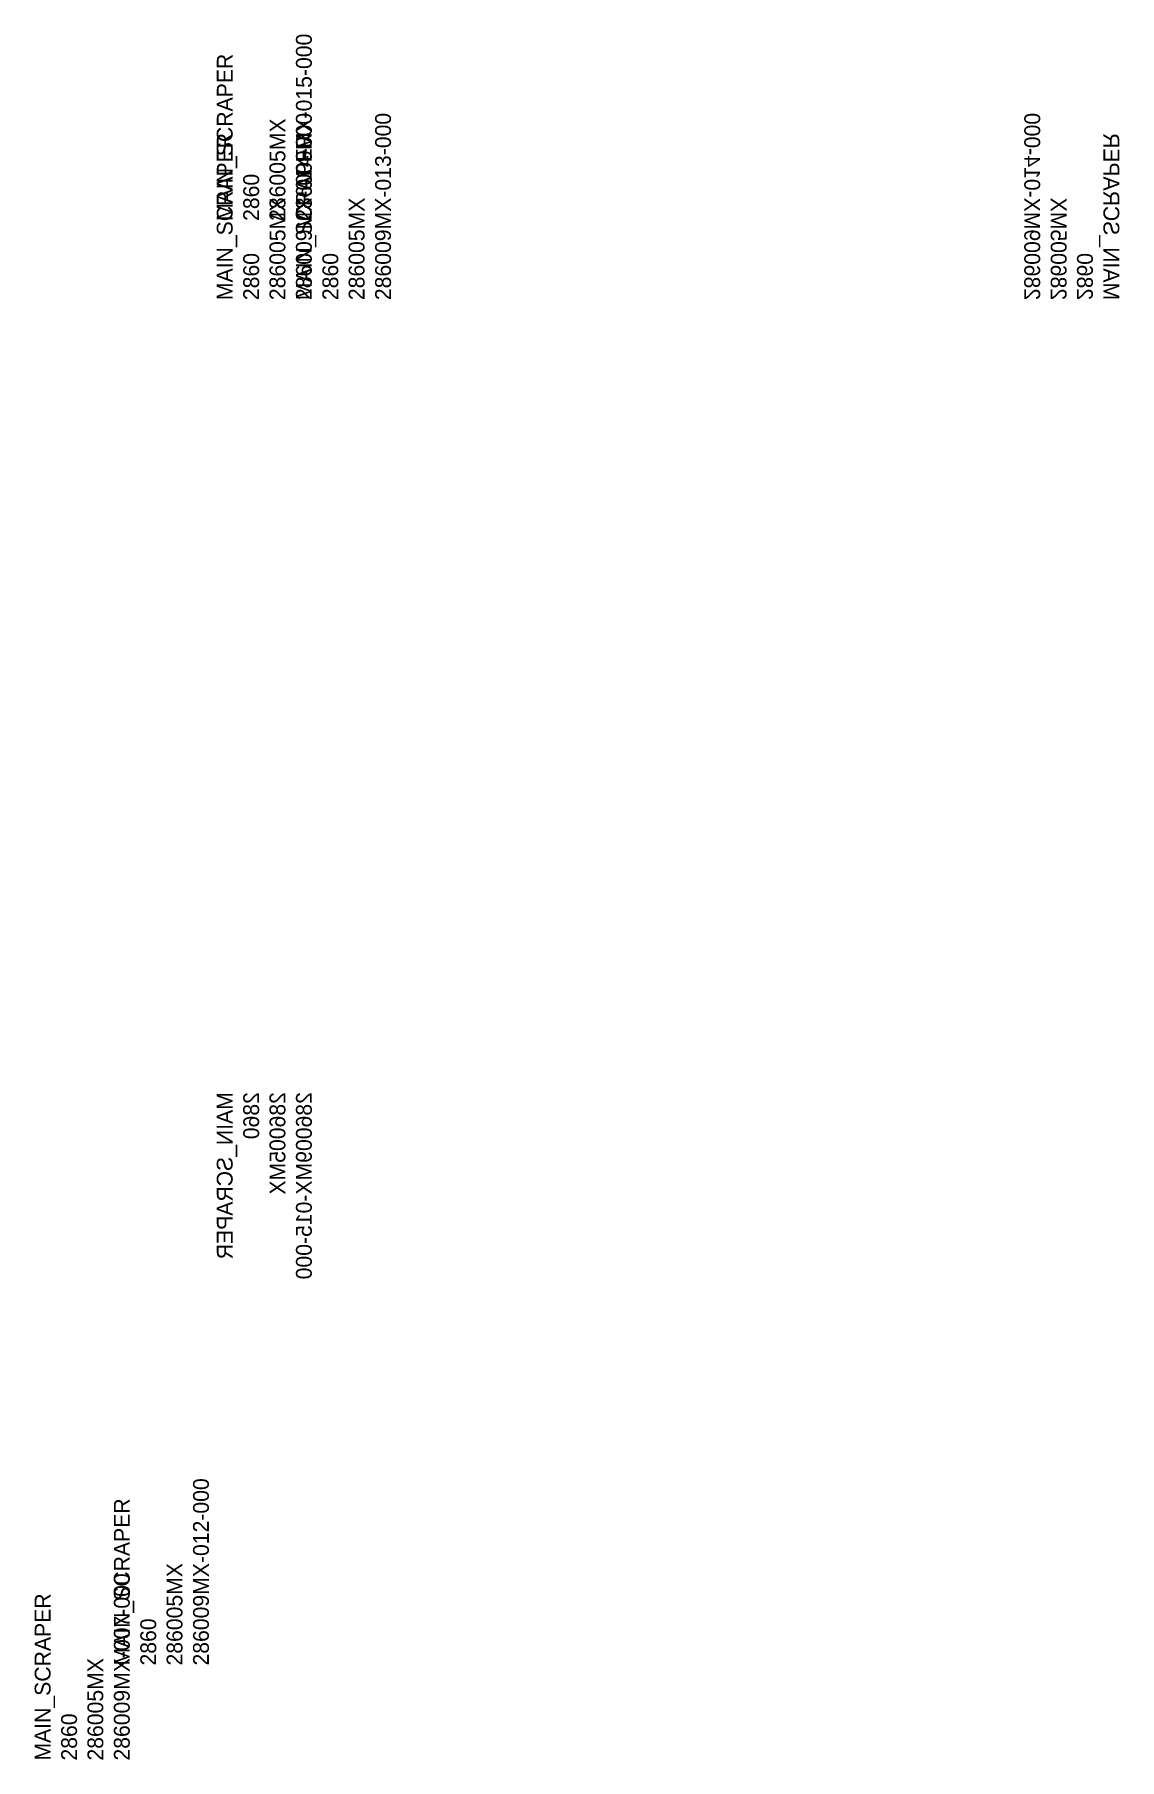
# Model space of a CAD drawing. Header units: millimetres. Extents: x 32072 to 32890, y 14147 to 25940.
# Drawn here: x 32072 to 32757, y 19873 to 20962 of the extents above; entities that cross this region are included whole.
import ezdxf

# ---------------------------------------------------------------- set-up
doc = ezdxf.new("R2010")
doc.units = ezdxf.units.MM
doc.layers.add('286009MX', color=42, linetype='Continuous')

# ---------------------------------------------------------------- blocks, each defined once
blk = doc.blocks.new('286009MX-014-000')
at = {"flags": 4}
for tag, p in [('AREA_NAME', (0, 0)), ('AREA_NUMBER', (0, -16.7)), ('ASSEMBLY_DRAWING', (0, -33.3)), ('COMPONENT_TAG', (0, -50))]:
    blk.add_attdef(tag, p, '', height=10, dxfattribs=at)
blk = doc.blocks.new('286009MX-015-000')
at = {"flags": 4}
for tag, p in [('AREA_NAME', (0, 0)), ('AREA_NUMBER', (0, -16.7)), ('ASSEMBLY_DRAWING', (0, -33.3)), ('COMPONENT_TAG', (0, -50))]:
    blk.add_attdef(tag, p, '', height=10, dxfattribs=at)
blk = doc.blocks.new('286009MX-013-000')
at = {"flags": 4}
for tag, p in [('AREA_NAME', (0, 0)), ('AREA_NUMBER', (0, -16.7)), ('ASSEMBLY_DRAWING', (0, -33.3)), ('COMPONENT_TAG', (0, -50))]:
    blk.add_attdef(tag, p, '', height=10, dxfattribs=at)
blk = doc.blocks.new('286009MX-012-000')
at = {"flags": 4}
for tag, p in [('AREA_NAME', (0, 0)), ('AREA_NUMBER', (0, -16.7)), ('ASSEMBLY_DRAWING', (0, -33.3)), ('COMPONENT_TAG', (0, -50))]:
    blk.add_attdef(tag, p, '', height=10, dxfattribs=at)
blk = doc.blocks.new('286009MX-007-000')
at = {"flags": 4}
for tag, p in [('AREA_NAME', (0, 0)), ('AREA_NUMBER', (0, -16.7)), ('ASSEMBLY_DRAWING', (0, -33.3)), ('COMPONENT_TAG', (0, -50))]:
    blk.add_attdef(tag, p, '', height=10, dxfattribs=at)

msp = doc.modelspace()

# ---------------------------------------------------------------- block references
at = {"layer": '286009MX'}
ref = msp.add_blockref('286009MX-015-000', (32197, 20844.5, 8112), dxfattribs=dict(at, rotation=90))
ref.add_attrib('COMPONENT_TAG', '286009MX-015-000', (32247, 20844.5, 8112), dxfattribs={"layer": '0', "height": 10, "rotation": 90})
ref.add_attrib('AREA_NAME', 'MAIN_SCRAPER', (32197, 20844.5, 8112), dxfattribs={"layer": '0', "height": 10, "rotation": 90})
ref.add_attrib('AREA_NUMBER', '2860', (32213.7, 20844.5, 8112), dxfattribs={"layer": '0', "height": 10, "rotation": 90})
ref.add_attrib('ASSEMBLY_DRAWING', '286005MX', (32230.3, 20844.5, 8112), dxfattribs={"layer": '0', "height": 10, "rotation": 90})
ref = msp.add_blockref('286009MX-014-000', (32197, 20794.5, 8112), dxfattribs=dict(at, rotation=90))
ref.add_attrib('COMPONENT_TAG', '286009MX-014-000', (32247, 20794.5, 8112), dxfattribs={"layer": '0', "height": 10, "rotation": 90})
ref.add_attrib('ASSEMBLY_DRAWING', '286005MX', (32230.3, 20794.5, 8112), dxfattribs={"layer": '0', "height": 10, "rotation": 90})
ref.add_attrib('AREA_NUMBER', '2860', (32213.7, 20794.5, 8112), dxfattribs={"layer": '0', "height": 10, "rotation": 90})
ref.add_attrib('AREA_NAME', 'MAIN_SCRAPER', (32197, 20794.5, 8112), dxfattribs={"layer": '0', "height": 10, "rotation": 90})
ref = msp.add_blockref('286009MX-013-000', (32247, 20794.5, 8112), dxfattribs=dict(at, rotation=90))
ref.add_attrib('AREA_NUMBER', '2860', (32263.7, 20794.5, 8112), dxfattribs={"layer": '0', "height": 10, "rotation": 90})
ref.add_attrib('COMPONENT_TAG', '286009MX-013-000', (32297, 20794.5, 8112), dxfattribs={"layer": '0', "height": 10, "rotation": 90})
ref.add_attrib('ASSEMBLY_DRAWING', '286005MX', (32280.3, 20794.5, 8112), dxfattribs={"layer": '0', "height": 10, "rotation": 90})
ref.add_attrib('AREA_NAME', 'MAIN_SCRAPER', (32247, 20794.5, 8112), dxfattribs={"layer": '0', "height": 10, "rotation": 90})
ref = msp.add_blockref('286009MX-014-000', (32747, 20794.5, 8112), dxfattribs=dict(at, xscale=-1, rotation=270))
ref.add_attrib('COMPONENT_TAG', '286009MX-014-000', (32697, 20794.5, 8112), dxfattribs={"layer": '0', "height": 10, "rotation": 270, "text_generation_flag": 2})
ref.add_attrib('ASSEMBLY_DRAWING', '286005MX', (32713.7, 20794.5, 8112), dxfattribs={"layer": '0', "height": 10, "rotation": 270, "text_generation_flag": 2})
ref.add_attrib('AREA_NUMBER', '2860', (32730.3, 20794.5, 8112), dxfattribs={"layer": '0', "height": 10, "rotation": 270, "text_generation_flag": 2})
ref.add_attrib('AREA_NAME', 'MAIN_SCRAPER', (32747, 20794.5, 8112), dxfattribs={"layer": '0', "height": 10, "rotation": 270, "text_generation_flag": 2})
ref = msp.add_blockref('286009MX-015-000', (32197, 20294.5, 8112), dxfattribs=dict(at, xscale=-1, rotation=90))
ref.add_attrib('COMPONENT_TAG', '286009MX-015-000', (32247, 20294.5, 8112), dxfattribs={"layer": '0', "height": 10, "rotation": 90, "text_generation_flag": 2})
ref.add_attrib('AREA_NAME', 'MAIN_SCRAPER', (32197, 20294.5, 8112), dxfattribs={"layer": '0', "height": 10, "rotation": 90, "text_generation_flag": 2})
ref.add_attrib('AREA_NUMBER', '2860', (32213.7, 20294.5, 8112), dxfattribs={"layer": '0', "height": 10, "rotation": 90, "text_generation_flag": 2})
ref.add_attrib('ASSEMBLY_DRAWING', '286005MX', (32230.3, 20294.5, 8112), dxfattribs={"layer": '0', "height": 10, "rotation": 90, "text_generation_flag": 2})
ref = msp.add_blockref('286009MX-012-000', (32132, 19932.5, 8045), dxfattribs=dict(at, rotation=90))
ref.add_attrib('COMPONENT_TAG', '286009MX-012-000', (32182, 19932.5, 8045), dxfattribs={"layer": '0', "height": 10, "rotation": 90})
ref.add_attrib('AREA_NUMBER', '2860', (32148.7, 19932.5, 8045), dxfattribs={"layer": '0', "height": 10, "rotation": 90})
ref.add_attrib('ASSEMBLY_DRAWING', '286005MX', (32165.3, 19932.5, 8045), dxfattribs={"layer": '0', "height": 10, "rotation": 90})
ref.add_attrib('AREA_NAME', 'MAIN_SCRAPER', (32132, 19932.5, 8045), dxfattribs={"layer": '0', "height": 10, "rotation": 90})
ref = msp.add_blockref('286009MX-007-000', (32082, 19872.5, 8048), dxfattribs=dict(at, rotation=90))
ref.add_attrib('AREA_NAME', 'MAIN_SCRAPER', (32082, 19872.5, 8048), dxfattribs={"layer": '0', "height": 10, "rotation": 90})
ref.add_attrib('COMPONENT_TAG', '286009MX-007-000', (32132, 19872.5, 8048), dxfattribs={"layer": '0', "height": 10, "rotation": 90})
ref.add_attrib('AREA_NUMBER', '2860', (32098.7, 19872.5, 8048), dxfattribs={"layer": '0', "height": 10, "rotation": 90})
ref.add_attrib('ASSEMBLY_DRAWING', '286005MX', (32115.3, 19872.5, 8048), dxfattribs={"layer": '0', "height": 10, "rotation": 90})

doc.saveas('drawing.dxf')
